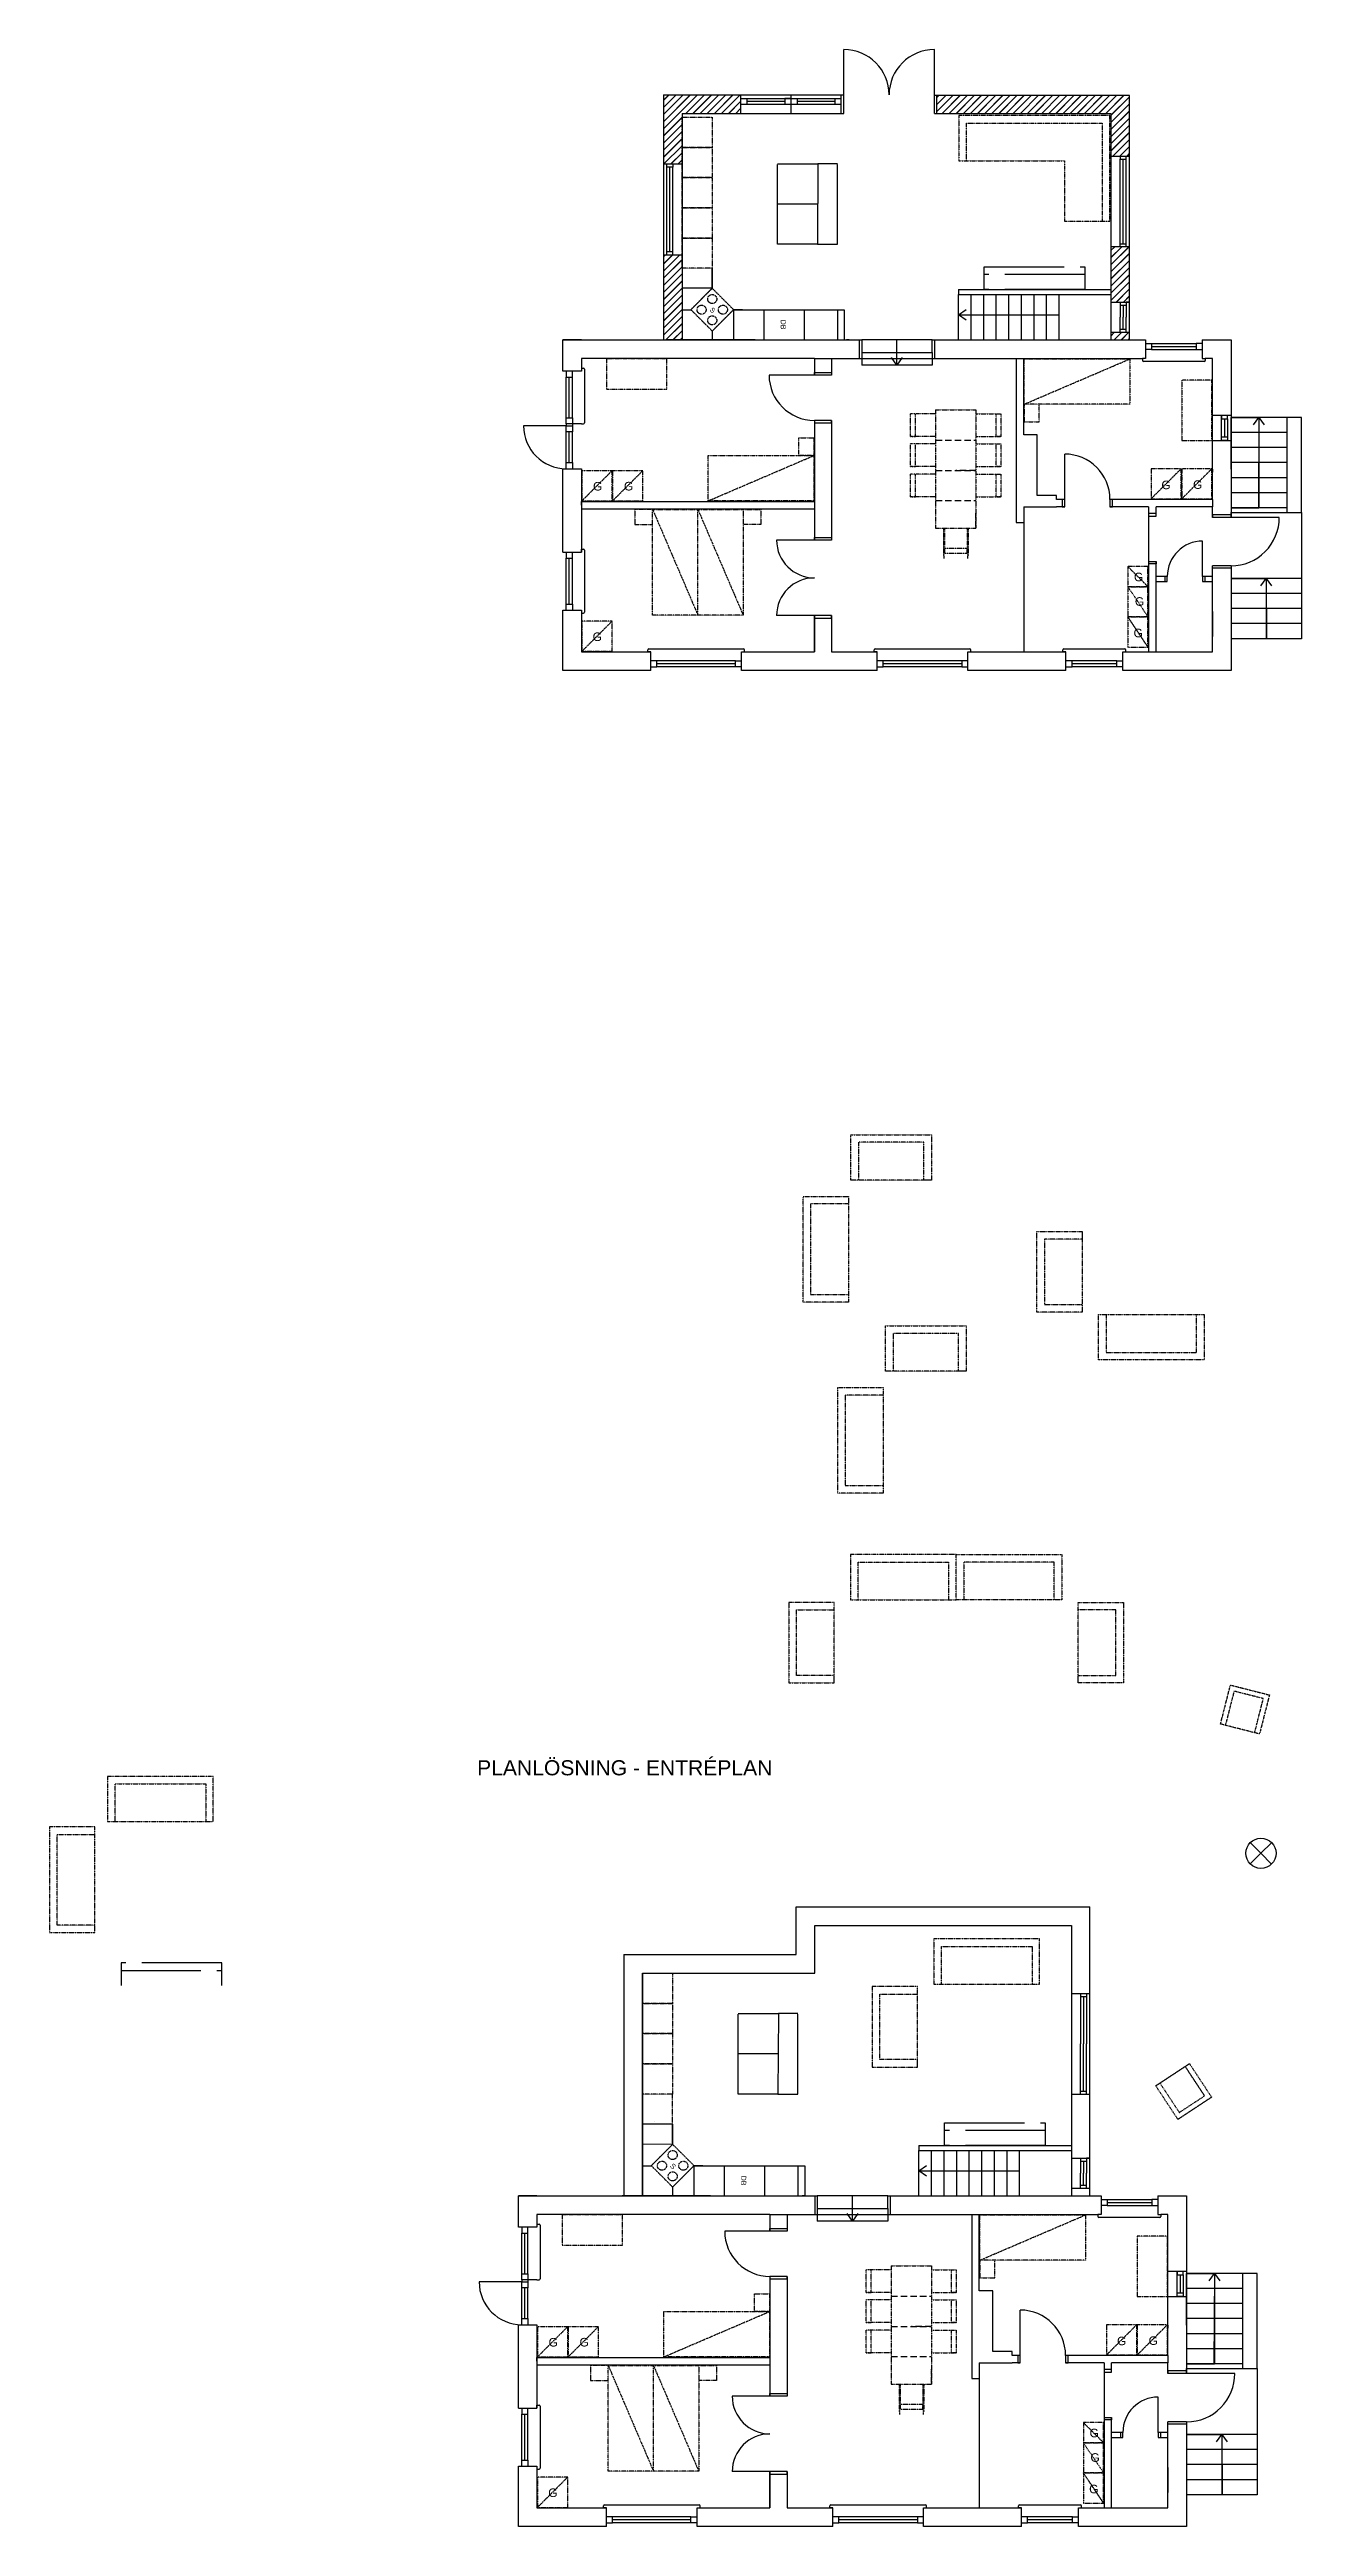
# Model space of a CAD drawing. Header units: millimetres. Extents: x -50011 to 90899, y -58634 to 500399.
# Drawn here: x -9874 to 15006, y 401944 to 451171 of the extents above; entities that cross this region are included whole.
import ezdxf

# ---------------------------------------------------------------- set-up
doc = ezdxf.new("R2010")
doc.units = ezdxf.units.MM
doc.linetypes.add('DASHED', pattern=[19.05, 12.7, -6.35])
doc.linetypes.add('PHANTOM2', pattern=[31.75, 15.875, -3.175, 3.175, -3.175, 3.175, -3.175])
doc.layers.get('0').update_dxf_attribs({"color": 1})
for name, color, linetype in [('Angivelser', 7, 'Continuous'), ('Fönster', 1, 'Continuous'), ('Grundritningar', 1, 'Continuous'), ('Möbler', 4, 'PHANTOM2'), ('Rumsavdelare', 3, 'FENCELINE1')]:
    doc.layers.add(name, color=color, linetype=linetype)
doc.styles.get("Standard").update_dxf_attribs({"font": 'Arial.ttf', "height": 170})
doc.linetypes.add('FENCELINE1', pattern='A,6.35,-2.54,[133,ltypeshp.shx,S=2.54,R=0,X=-2.54,Y=0],-2.54,25.4', length=36.83)
doc.dimstyles.new('ISO-25', dxfattribs={"dimscale": 10, "dimtxt": 2.5, "dimasz": 15, "dimexe": 10, "dimexo": 0.625, "dimgap": 15, "dimtad": 1, "dimlfac": 0.001, "dimtxsty": 'Standard', "dimblk": 'OBLIQUE', "dimblk1": 'OBLIQUE', "dimblk2": 'OBLIQUE', "dimcen": 20, "dimdle": 10, "dimadec": 0, "dimazin": 0, "dimtfac": 1, "dimtmove": 0, "dimatfit": 3, "dimldrblk": 'OPEN90', "dimfxl": 1, "dimarcsym": 0})
pattern_1 = [(45, (-95.74, 0), (-70.710678, 70.710678), []), (45, (-93.74, 0), (-70.710678, 70.710678), [])]

msp = doc.modelspace()

# ---------------------------------------------------------------- texts
at = {"layer": 'Angivelser'}
msp.add_text('PLANLÖSNING - ENTRÉPLAN', height=300, dxfattribs=at).set_placement((-1376.851, 416872.522))
msp.add_text('PLANLÖSNING - ENTRÉPLAN', height=300, dxfattribs=at).set_placement((-1376.851, 416872.522))
at = {"layer": 'Möbler', "char_height": 100, "attachment_point": 1}
for s, insert, rotation in [('S', (3305.024, 446058.361), 315), ('DB', (4757.804, 445801.312), 270), ('S', (2518.288, 409171.94), 315), ('DB', (3971.068, 408914.89), 270)]:
    msp.add_mtext_dynamic_manual_height_columns(s, width=30.21587, gutter_width=125, heights=[0], dxfattribs=dict(at, insert=insert, rotation=rotation))
at = {"layer": 'Möbler', "char_height": 170, "attachment_point": 1}
for heights, insert in [([0], (926.672, 442576.682)), ([0], (1541.405, 442577.828)), ([0], (12222.799, 442602.979)), ([173.943], (12850.772, 442609.348)), ([173.943], (11677.173, 440772.865)), ([173.943], (11694.683, 440285.825)), ([173.943], (11668.401, 439659.48)), ([0], (919.084, 439585.547)), ([0], (44.2, 405690.261)), ([0], (658.933, 405691.406)), ([0], (11340.328, 405716.558)), ([173.943], (11968.3, 405722.926)), ([173.943], (10794.702, 403886.444)), ([173.943], (10812.211, 403399.404)), ([0], (36.612, 402699.125)), ([173.943], (10785.929, 402773.059))]:
    msp.add_mtext_dynamic_manual_height_columns('G', width=269.32488, gutter_width=850, heights=heights, dxfattribs=dict(at, insert=insert))

# ---------------------------------------------------------------- blocks, each defined once
blk = doc.blocks.new('_Oblique')
at = {"color": 0, "linetype": 'ByBlock', "lineweight": -2}
blk.add_line((-0.5, -0.5), (0.5, 0.5), dxfattribs=at)

# ---------------------------------------------------------------- hatches: boundary and pattern name
at = {"layer": 'Grundritningar', "ltscale": 100}
h = msp.add_hatch(dxfattribs=at)
h.set_pattern_fill('JIS_LC_20', color=256, scale=5)
h.set_pattern_definition(pattern_1)
h.paths.add_polyline_path([(3860.706, 450270.697), (2325.621, 450270.697), (2325.621, 448890.697), (2695.621, 448890.697), (2695.621, 449224.961), (2695.621, 449224.962), (2695.621, 449224.962), (2695.621, 449824.962), (2695.621, 449900.697), (3860.706, 449900.697)])
h = msp.add_hatch(dxfattribs=at)
h.set_pattern_fill('JIS_LC_20', color=256, scale=5)
h.set_pattern_definition(pattern_1)
h.paths.add_polyline_path([(11589.885, 450255.861), (7760.706, 450255.861), (7760.706, 449900.697), (11219.885, 449900.697), (11219.885, 449050.697), (11589.885, 449050.697)])
h.paths.add_polyline_path([(11589.885, 447250.697), (11219.885, 447250.697), (11219.885, 446150.697), (11589.885, 446150.697)])
h.paths.add_polyline_path([(11589.885, 445550.697), (11219.885, 445550.697), (11219.885, 445400.697), (11589.885, 445400.697)])
h = msp.add_hatch(dxfattribs=at)
h.set_pattern_fill('JIS_LC_20', color=256, scale=5)
h.set_pattern_definition(pattern_1)
h.paths.add_polyline_path([(2695.621, 447090.697), (2325.621, 447090.697), (2325.621, 446410.697), (2325.621, 445400.697), (2695.621, 445400.697)])

# ---------------------------------------------------------------- linework, layer by layer
at = {"layer": 'Fönster', "ltscale": 100}
for p, q in [((3860.706, 450270.697), (3860.706, 449900.697)), ((3860.706, 450270.697), (4860.706, 450270.697)), ((3860.706, 450200.697), (4860.706, 450200.697)), ((4860.706, 450200.697), (4740.706, 450200.697)), ((4740.706, 450200.697), (4740.706, 450080.697)), ((4860.706, 450200.697), (4860.706, 450080.697)), ((4860.706, 450200.697), (5860.706, 450200.697)), ((3860.706, 449900.697), (4860.706, 449900.697))]:
    msp.add_line(p, q, dxfattribs=at)
at = {"layer": 'Fönster'}
for p, q in [((3860.706, 450200.697), (3980.706, 450200.697)), ((3980.706, 450080.697), (3860.706, 450080.697)), ((3980.706, 450200.697), (3980.706, 450080.697)), ((4740.706, 450140.697), (3980.706, 450140.697)), ((4860.706, 450080.697), (3980.706, 450080.697)), ((4860.706, 450270.697), (4860.706, 449900.697)), ((4860.706, 450200.697), (4980.706, 450200.697)), ((4980.706, 450080.697), (4860.706, 450080.697)), ((4980.706, 450200.697), (4980.706, 450080.697)), ((5740.706, 450140.697), (4980.706, 450140.697)), ((5860.706, 450080.697), (4980.706, 450080.697))]:
    msp.add_line(p, q, dxfattribs=at)
at = {"layer": 'Grundritningar'}
for p, q in [((5910.706, 450270.697), (5910.706, 451170.697)), ((7710.706, 450270.697), (7710.706, 451170.697)), ((5860.706, 449900.697), (5860.706, 450270.697)), ((5910.706, 449900.697), (5910.706, 450270.697)), ((7710.706, 449900.697), (7710.706, 450270.697)), ((7760.706, 449900.697), (7760.706, 450255.861)), ((11589.885, 445400.697), (11589.885, 450255.861)), ((11219.885, 449900.697), (11219.885, 445400.697)), ((11399.885, 449050.697), (11399.885, 448990.697)), ((11399.886, 447250.697), (11399.885, 448990.697)), ((11399.885, 448990.697), (11519.885, 448990.697)), ((11459.887, 447310.697), (11459.885, 448990.697)), ((11519.885, 448990.697), (11519.885, 449050.697)), ((11519.887, 447250.697), (11519.885, 448990.697)), ((2395.621, 448830.697), (2395.621, 448890.697)), ((2395.621, 447090.697), (2395.621, 448830.697)), ((2515.621, 448830.697), (2395.621, 448830.697)), ((2455.621, 447150.697), (2455.621, 448830.697)), ((2515.621, 448890.697), (2515.621, 448830.697)), ((2515.621, 447090.697), (2515.621, 448830.697)), ((2515.621, 447150.697), (2395.621, 447150.697)), ((2515.621, 447090.697), (2515.621, 447150.697)), ((11399.886, 447250.697), (11399.886, 447310.697)), ((11399.886, 447310.697), (11519.886, 447310.697)), ((2943.418, 446884.348), (2943.418, 446884.348)), ((8191.494, 445400.697), (8191.494, 446300.697)), ((8441.494, 445400.697), (8441.494, 446300.697)), ((8691.494, 445400.697), (8691.494, 446300.697)), ((8941.494, 445400.697), (8941.494, 446300.697)), ((9191.494, 445400.697), (9191.494, 446300.697)), ((9441.494, 445400.697), (9441.494, 446300.697)), ((9691.494, 445400.697), (9691.494, 446300.697)), ((9941.494, 445400.697), (9941.494, 446300.697)), ((10191.494, 445400.697), (10191.494, 446300.697)), ((11399.885, 446150.697), (11399.885, 445850.697)), ((11399.885, 446150.697), (11399.885, 446090.697)), ((11399.885, 446090.697), (11519.885, 446090.697)), ((11459.885, 446090.697), (11459.885, 445850.697)), ((11519.885, 446150.697), (11519.885, 446090.697)), ((11519.885, 446150.697), (11519.885, 445850.697)), ((11399.885, 445550.697), (11399.885, 445850.697)), ((11399.885, 445550.697), (11399.885, 445610.697)), ((11399.885, 445610.697), (11519.885, 445610.697)), ((11459.885, 445610.697), (11459.885, 445850.697)), ((11519.885, 445550.697), (11519.885, 445850.697)), ((11519.885, 445550.697), (11519.885, 445610.697)), ((5325.621, 445030.697), (695.621, 445030.697)), ((695.621, 445030.697), (695.621, 444780.697)), ((695.621, 445030.697), (695.621, 444780.697)), ((5325.621, 445030.697), (5325.621, 444700.697)), ((5325.621, 445030.697), (5665.621, 445030.697)), ((5325.621, 445030.697), (5325.621, 444700.697)), ((5665.621, 445030.697), (5665.621, 444700.697)), ((5665.621, 445030.697), (6615.621, 445030.697)), ((6015.621, 445400.697), (5965.621, 445400.697)), ((5965.621, 445030.697), (6015.621, 445030.697)), ((6215.621, 445400.697), (6215.621, 445030.697)), ((7665.621, 445030.697), (9335.621, 445030.697)), ((7715.621, 445400.697), (7715.621, 445030.697)), ((8415.621, 445030.697), (8465.621, 445030.697)), ((9335.621, 445030.697), (9485.621, 445031.534)), ((9335.621, 445030.697), (9335.621, 441770.697)), ((9485.621, 443510.697), (9485.621, 445031.534)), ((9485.621, 445031.534), (11844.545, 445031.534)), ((11904.545, 445030.697), (11844.545, 445030.697)), ((11844.545, 445030.697), (11844.545, 444990.697)), ((11904.545, 445400.697), (11904.545, 445030.697)), ((11904.545, 445330.697), (12024.545, 445330.697)), ((12024.545, 445210.697), (11904.545, 445210.697)), ((12024.545, 445330.697), (12024.545, 445210.697)), ((12024.545, 445330.697), (12914.545, 445330.697)), ((12024.545, 445270.697), (12914.545, 445270.697)), ((12024.545, 445210.697), (12914.545, 445210.697)), ((13034.545, 445330.697), (12914.545, 445330.697)), ((12914.545, 445330.697), (12914.545, 445210.697)), ((12914.545, 445210.697), (13034.545, 445210.697)), ((13034.545, 445400.697), (13034.545, 445030.697)), ((13034.545, 445400.697), (13034.545, 445330.697)), ((13034.545, 445030.697), (13094.545, 445030.697)), ((13094.545, 445030.697), (13094.545, 444990.697)), ((13235.621, 444430.697), (13235.621, 445031.534)), ((695.621, 444780.697), (325.621, 444780.697)), ((395.621, 444780.697), (395.621, 444660.697)), ((395.621, 444660.697), (515.621, 444660.697)), ((395.621, 443850.697), (395.621, 444660.697)), ((455.621, 443850.697), (455.621, 444660.697)), ((515.621, 444660.697), (515.621, 444780.697)), ((515.621, 443850.697), (515.621, 444660.697)), ((695.621, 444840.697), (735.621, 444840.697)), ((755.621, 444820.697), (755.621, 443750.697)), ((5325.621, 444700.697), (4425.621, 444700.697)), ((5325.621, 444700.697), (5325.621, 444750.697)), ((5325.621, 444750.697), (5665.621, 444750.697)), ((5665.621, 444700.697), (5325.621, 444700.697)), ((5665.621, 444750.697), (5665.621, 444700.697)), ((13074.545, 444970.697), (11864.545, 444970.697)), ((13235.621, 442230.697), (13235.621, 444430.697)), ((13235.621, 442230.697), (13235.621, 444430.697)), ((13235.621, 444199.861), (13235.621, 444259.861)), ((395.621, 443730.697), (395.621, 443850.697)), ((395.621, 443850.697), (515.621, 443850.697)), ((695.621, 443730.697), (395.621, 443730.697)), ((395.621, 443730.697), (395.621, 443690.697)), ((395.621, 443690.697), (515.621, 443690.697)), ((395.621, 443570.697), (395.621, 443690.697)), ((515.621, 443570.697), (395.621, 443570.697)), ((395.621, 442960.697), (395.621, 443570.697)), ((455.621, 442960.697), (455.621, 443570.697)), ((515.621, 443850.697), (515.621, 443730.697)), ((515.621, 443730.697), (515.621, 443690.697)), ((515.621, 443690.697), (515.621, 443570.697)), ((515.621, 442960.697), (515.621, 443570.697)), ((695.621, 443730.697), (735.621, 443730.697)), ((5325.621, 443800.697), (5325.621, 441420.697)), ((5325.621, 443800.697), (5325.621, 443750.697)), ((5665.621, 443800.697), (5325.621, 443800.697)), ((5325.621, 443750.697), (5665.621, 443750.697)), ((5665.621, 443800.697), (5665.621, 441420.697)), ((5665.621, 443750.697), (5665.621, 443800.697)), ((13605.621, 443900.697), (13235.621, 443900.697)), ((13415.621, 443400.697), (13415.621, 443900.697)), ((13415.621, 443900.697), (13415.621, 443830.697)), ((13415.621, 443830.697), (13535.621, 443830.697)), ((13475.621, 443830.697), (13475.621, 443470.697)), ((13535.621, 443830.697), (13535.621, 443900.697)), ((13535.621, 443830.697), (13535.621, 443470.697)), ((14715.621, 443860.697), (13605.621, 443860.697)), ((13605.621, 442830.697), (13605.621, 443860.697)), ((13605.621, 443860.697), (14160.621, 443860.697)), ((14715.621, 443560.697), (13605.621, 443560.697)), ((15005.621, 443860.697), (14715.621, 443860.697)), ((14715.621, 443860.697), (14715.621, 441972.252)), ((14715.621, 443860.697), (14715.621, 443560.697)), ((14715.621, 443560.697), (14715.621, 443260.697)), ((15005.621, 441972.252), (15005.621, 443860.697)), ((9755.621, 443510.697), (9485.621, 443510.697)), ((9755.621, 442310.697), (9755.621, 443510.697)), ((10300.348, 442230.697), (10300.348, 443130.697)), ((13235.621, 443400.697), (13605.621, 443400.697)), ((13415.621, 443400.697), (13415.621, 443470.697)), ((13415.621, 443470.697), (13535.621, 443470.697)), ((13535.621, 443400.697), (13415.621, 443400.697)), ((13535.621, 443470.697), (13535.621, 443400.697)), ((14715.621, 443260.697), (13605.621, 443260.697)), ((14715.621, 443260.697), (14715.621, 442960.697)), ((325.621, 442840.697), (695.621, 442840.697)), ((395.621, 442840.697), (395.621, 442960.697)), ((395.621, 442960.697), (515.621, 442960.697)), ((515.621, 442960.697), (515.621, 442840.697)), ((695.621, 442840.697), (695.621, 441180.697)), ((13235.621, 442830.697), (13235.621, 442770.697)), ((14715.621, 442960.697), (13605.621, 442960.697)), ((14715.621, 442660.697), (13605.621, 442660.697)), ((14715.621, 442960.697), (14715.621, 442660.697)), ((14715.621, 442660.697), (14715.621, 442360.697)), ((695.621, 442115.697), (695.621, 442190.697)), ((695.621, 442190.697), (5325.621, 442190.697)), ((695.621, 442190.697), (695.621, 442120.697)), ((695.621, 442150.697), (695.621, 442115.697)), ((695.621, 442115.697), (695.621, 442040.697)), ((9485.621, 442080.697), (9485.621, 441770.697)), ((9485.621, 442080.697), (10135.621, 442080.697)), ((10135.621, 442310.697), (9755.621, 442310.697)), ((10135.621, 442230.697), (10135.621, 442310.697)), ((10300.348, 442230.697), (10135.621, 442230.697)), ((10300.348, 442080.697), (10135.621, 442080.697)), ((10300.348, 442230.697), (10250.348, 442230.697)), ((10250.348, 442230.697), (10250.348, 442080.697)), ((10250.348, 442080.697), (10300.348, 442080.697)), ((10300.348, 442080.697), (10300.348, 442230.697)), ((13235.621, 442230.697), (11200.348, 442230.697)), ((11200.348, 442230.697), (11200.348, 442080.697)), ((11250.348, 442230.697), (11200.348, 442230.697)), ((11965.621, 442080.697), (11200.348, 442080.697)), ((11200.348, 442080.697), (11250.348, 442080.697)), ((11250.348, 442080.697), (11250.348, 442230.697)), ((11965.621, 442080.697), (11965.621, 441897.723)), ((12115.621, 441897.723), (12115.621, 442080.697)), ((13235.621, 442080.697), (12115.621, 442080.697)), ((13235.621, 442230.697), (13235.621, 442080.697)), ((13235.621, 441872.252), (13235.621, 442080.697)), ((14715.621, 442360.697), (13605.621, 442360.697)), ((14715.621, 442060.697), (13605.621, 442060.697)), ((13605.621, 442060.697), (14160.621, 442060.697)), ((14715.621, 442360.697), (14715.621, 442060.697)), ((695.621, 442040.697), (5325.621, 442040.697)), ((9335.621, 441770.697), (9485.621, 441770.697)), ((12115.621, 441947.723), (11965.621, 441947.723)), ((11965.621, 441947.723), (11965.621, 441897.723)), ((11965.621, 441897.723), (12115.621, 441897.723)), ((12115.621, 441897.723), (12115.621, 441947.723)), ((13605.621, 441922.252), (13235.621, 441922.252)), ((13235.621, 441922.252), (13235.621, 441872.252)), ((13605.621, 441872.252), (13235.621, 441872.252)), ((13605.621, 441872.252), (13605.621, 441972.252)), ((13605.621, 441972.252), (15005.621, 441972.252)), ((13605.621, 441872.252), (13605.621, 441922.252)), ((14564.905, 441872.252), (13605.621, 441872.252)), ((15005.621, 441972.252), (15005.621, 440660.697)), ((325.621, 441180.697), (695.621, 441180.697)), ((325.621, 441180.697), (395.621, 441180.697)), ((395.621, 441180.697), (395.621, 441060.697)), ((515.621, 441060.697), (515.621, 441180.697)), ((695.621, 441180.697), (695.621, 441240.697)), ((695.621, 441240.697), (735.621, 441240.697)), ((755.621, 441220.697), (755.621, 439990.697)), ((5325.621, 441420.697), (4575.621, 441420.697)), ((5325.621, 441420.697), (5325.621, 441470.697)), ((5325.621, 441470.697), (5665.621, 441470.697)), ((5665.621, 441420.697), (5325.621, 441420.697)), ((5665.621, 441470.697), (5665.621, 441420.697)), ((13041.909, 440700.697), (13041.909, 441402.697)), ((395.621, 441060.697), (515.621, 441060.697)), ((395.621, 440150.697), (395.621, 441060.697)), ((455.621, 440150.697), (455.621, 441060.697)), ((515.621, 440150.697), (515.621, 441060.697)), ((11965.621, 440997.723), (11965.621, 439200.697)), ((11965.621, 440997.723), (12115.621, 440997.723)), ((12115.621, 440947.723), (11965.621, 440947.723)), ((12115.621, 439200.697), (12115.621, 440997.723)), ((12115.621, 440997.723), (12115.621, 440947.723)), ((12339.909, 440700.697), (12115.621, 440700.697)), ((12115.621, 440600.697), (12339.909, 440600.697)), ((12339.909, 440700.697), (12289.909, 440700.697)), ((12289.909, 440700.697), (12289.909, 440600.697)), ((12289.909, 440600.697), (12339.909, 440600.697)), ((12339.909, 440600.697), (12339.909, 440700.697)), ((13235.621, 440700.697), (13041.909, 440700.697)), ((13041.909, 440700.697), (13041.909, 440600.697)), ((13041.909, 440600.697), (13235.621, 440600.697)), ((13041.909, 440600.697), (13091.909, 440600.697)), ((13091.909, 440600.697), (13091.909, 440700.697)), ((13235.621, 439200.697), (13235.621, 440910.697)), ((13605.621, 440910.697), (13235.621, 440910.697)), ((13235.621, 440860.697), (13235.621, 440910.697)), ((13605.621, 440860.697), (13235.621, 440860.697)), ((13605.621, 440910.697), (13605.621, 440860.697)), ((15005.621, 440660.697), (13605.621, 440660.697)), ((13605.621, 440660.697), (14305.621, 440660.697)), ((15005.621, 440660.697), (15005.621, 440360.697)), ((395.621, 440030.697), (395.621, 440150.697)), ((395.621, 440150.697), (515.621, 440150.697)), ((515.621, 440150.697), (515.621, 440030.697)), ((15005.621, 440360.697), (13605.621, 440360.697)), ((15005.621, 440360.697), (15005.621, 440060.697)), ((325.621, 440030.697), (695.621, 440030.697)), ((325.621, 440030.697), (395.621, 440030.697)), ((695.621, 440030.697), (695.621, 439200.697)), ((695.621, 440030.697), (695.621, 439970.697)), ((695.621, 439970.697), (735.621, 439970.697)), ((5325.621, 439920.697), (4575.621, 439920.697)), ((5325.621, 439920.697), (5325.621, 439200.697)), ((5325.621, 439200.697), (5325.621, 439920.697)), ((5325.621, 439920.697), (5325.621, 439870.697)), ((5665.621, 439920.697), (5325.621, 439920.697)), ((5325.621, 439870.697), (5665.621, 439870.697)), ((5665.621, 439920.697), (5665.621, 439200.697)), ((5665.621, 439870.697), (5665.621, 439920.697)), ((13235.621, 440002.697), (13235.621, 439502.697)), ((15005.621, 440060.697), (13605.621, 440060.697)), ((15005.621, 439760.697), (13605.621, 439760.697)), ((15005.621, 440060.697), (15005.621, 439760.697)), ((15005.621, 439760.697), (15005.621, 439460.697)), ((695.621, 439200.697), (2075.621, 439200.697)), ((2015.621, 439200.697), (2015.621, 439240.697)), ((2075.621, 439200.697), (2015.621, 439200.697)), ((2035.621, 439260.697), (3915.621, 439260.697)), ((2075.621, 438830.697), (2075.621, 439200.697)), ((3875.621, 439200.697), (5325.621, 439200.697)), ((3875.621, 438830.697), (3875.621, 439200.697)), ((3875.621, 439200.697), (3935.621, 439200.697)), ((3935.621, 439200.697), (3935.621, 439240.697)), ((5665.621, 439200.697), (6575.621, 439200.697)), ((6515.621, 439200.697), (6515.621, 439240.697)), ((6575.621, 439200.697), (6515.621, 439200.697)), ((6535.621, 439260.697), (8415.621, 439260.697)), ((6575.621, 438830.697), (6575.621, 439200.697)), ((8375.621, 439200.697), (10325.621, 439200.697)), ((8375.621, 438830.697), (8375.621, 439200.697)), ((8375.621, 439200.697), (8435.621, 439200.697)), ((8435.621, 439200.697), (8435.621, 439240.697)), ((10265.621, 439200.697), (10265.621, 439240.697)), ((10325.621, 439200.697), (10265.621, 439200.697)), ((10285.621, 439260.697), (11495.621, 439260.697)), ((10325.621, 438830.697), (10325.621, 439200.697)), ((11455.621, 439200.697), (11965.621, 439200.697)), ((11455.621, 438830.697), (11455.621, 439200.697)), ((11455.621, 439200.697), (11515.621, 439200.697)), ((11515.621, 439200.697), (11515.621, 439240.697)), ((11965.621, 439200.697), (12115.621, 439200.697)), ((12115.621, 439200.697), (13235.621, 439200.697)), ((15005.621, 439460.697), (13605.621, 439460.697)), ((2195.621, 439020.697), (2075.621, 439020.697)), ((2075.621, 438830.697), (2075.621, 438900.697)), ((2075.621, 438900.697), (2195.621, 438900.697)), ((2195.621, 438900.697), (2195.621, 439020.697)), ((3755.621, 439020.697), (2195.621, 439020.697)), ((3755.621, 438960.697), (2195.621, 438960.697)), ((3755.621, 438900.697), (2195.621, 438900.697)), ((3755.621, 438900.697), (3755.621, 439020.697)), ((3755.621, 439020.697), (3875.621, 439020.697)), ((3875.621, 438900.697), (3755.621, 438900.697)), ((6695.621, 439020.697), (6575.621, 439020.697)), ((6575.621, 438830.697), (6575.621, 438900.697)), ((6575.621, 438900.697), (6695.621, 438900.697)), ((6695.621, 438900.697), (6695.621, 439020.697)), ((8255.621, 439020.697), (6695.621, 439020.697)), ((8255.621, 438960.697), (6695.621, 438960.697)), ((8255.621, 438900.697), (6695.621, 438900.697)), ((8375.621, 439020.697), (8255.621, 439020.697)), ((8255.621, 439020.697), (8255.621, 438900.697)), ((8255.621, 438900.697), (8375.621, 438900.697)), ((8375.621, 438900.697), (8375.621, 439020.697)), ((10445.621, 439020.697), (10325.621, 439020.697)), ((10325.621, 438830.697), (10325.621, 438900.697)), ((10325.621, 438900.697), (10445.621, 438900.697)), ((10445.621, 438900.697), (10445.621, 439020.697)), ((11335.621, 439020.697), (10445.621, 439020.697)), ((11335.621, 438960.697), (10445.621, 438960.697)), ((11335.621, 438900.697), (10445.621, 438900.697)), ((11335.621, 438900.697), (11335.621, 439020.697)), ((11335.621, 439020.697), (11455.621, 439020.697)), ((11455.621, 438900.697), (11335.621, 438900.697)), ((7651.25, 428702.52), (7501.25, 428702.52)), ((10646.805, 427678.055), (10646.805, 427528.055)), ((8339.744, 424905.71), (8189.744, 424905.71)), ((5719.194, 418709.493), (5719.194, 418859.493)), ((10569.681, 418709.493), (10569.681, 418859.493)), ((13989.005, 415536.572), (14199.861, 415323.172)), ((14199.861, 415323.172), (14413.261, 415534.027)), ((14199.861, 415323.172), (13986.46, 415112.316)), ((14199.861, 415323.172), (14410.716, 415109.771)), ((10803.149, 408514.276), (10803.149, 414259.329)), ((10433.149, 413889.329), (10433.149, 408514.276)), ((1908.885, 412178.54), (1908.885, 412938.54)), ((10613.15, 412538.54), (10613.15, 411538.54)), ((10613.15, 412538.54), (10613.15, 412478.54)), ((10733.15, 412538.54), (10733.15, 412478.54)), ((10733.15, 412538.54), (10733.15, 411538.54)), ((1908.885, 409574.276), (1908.885, 412054.276)), ((10613.15, 412478.54), (10733.15, 412478.54)), ((10673.15, 412478.54), (10673.15, 411538.54)), ((10613.15, 410538.54), (10613.15, 411538.54)), ((10673.15, 410598.54), (10673.15, 411538.54)), ((10733.15, 410538.54), (10733.15, 411538.54)), ((7375.5, 411072.885), (7375.5, 411222.885)), ((10613.15, 410538.54), (10613.15, 410598.54)), ((10613.15, 410598.54), (10733.15, 410598.54)), ((10733.15, 410538.54), (10733.15, 410598.54)), ((1908.885, 408514.276), (1908.885, 409574.276)), ((2156.682, 409997.927), (2156.682, 409997.927)), ((7404.758, 408514.276), (7404.758, 409414.276)), ((7654.758, 408514.276), (7654.758, 409414.276)), ((7904.758, 408514.276), (7904.758, 409414.276)), ((8154.758, 408514.276), (8154.758, 409414.276)), ((8404.758, 408514.276), (8404.758, 409414.276)), ((8654.758, 408514.276), (8654.758, 409414.276)), ((8904.758, 408514.276), (8904.758, 409414.276)), ((9154.758, 408514.276), (9154.758, 409414.276)), ((9404.758, 408514.276), (9404.758, 409414.276)), ((10613.149, 409264.276), (10613.149, 408964.276)), ((10613.149, 409264.276), (10613.149, 409204.276)), ((10613.149, 409204.276), (10733.149, 409204.276)), ((10673.149, 409204.276), (10673.149, 408964.276)), ((10733.149, 409264.276), (10733.149, 409204.276)), ((10733.149, 409264.276), (10733.149, 408964.276)), ((10613.149, 408664.276), (10613.149, 408964.276)), ((10613.149, 408664.276), (10613.149, 408724.276)), ((10613.149, 408724.276), (10733.149, 408724.276)), ((10673.149, 408724.276), (10673.149, 408964.276)), ((10733.149, 408664.276), (10733.149, 408964.276)), ((10733.149, 408664.276), (10733.149, 408724.276)), ((4443.149, 408144.276), (-186.851, 408144.276)), ((-186.851, 408144.276), (-186.851, 407894.276)), ((-186.851, 408144.276), (-186.851, 407894.276)), ((4443.149, 408144.276), (4443.149, 407814.276)), ((4443.149, 408144.276), (4783.149, 408144.276)), ((4443.149, 408144.276), (4443.149, 407814.276)), ((4783.149, 408144.276), (4783.149, 407814.276)), ((4783.149, 408144.276), (5733.149, 408144.276)), ((5133.149, 408514.276), (5083.149, 408514.276)), ((5083.149, 408144.276), (5133.149, 408144.276)), ((5333.149, 408514.276), (5333.149, 408144.276)), ((6783.149, 408144.276), (8453.149, 408144.276)), ((6833.149, 408514.276), (6833.149, 408144.276)), ((7533.149, 408144.276), (7583.149, 408144.276)), ((8453.149, 408144.276), (8603.149, 408145.112)), ((8453.149, 408144.276), (8453.149, 404884.276)), ((8603.149, 406624.276), (8603.149, 408145.112)), ((8603.149, 408145.112), (10962.073, 408145.112)), ((11022.073, 408144.276), (10962.073, 408144.276)), ((10962.073, 408144.276), (10962.073, 408104.276)), ((11022.073, 408514.276), (11022.073, 408144.276)), ((11022.073, 408444.276), (11142.073, 408444.276)), ((11142.073, 408324.276), (11022.073, 408324.276)), ((11142.073, 408444.276), (11142.073, 408324.276)), ((11142.073, 408444.276), (12032.073, 408444.276)), ((11142.073, 408384.276), (12032.073, 408384.276)), ((11142.073, 408324.276), (12032.073, 408324.276)), ((12152.073, 408444.276), (12032.073, 408444.276)), ((12032.073, 408444.276), (12032.073, 408324.276)), ((12032.073, 408324.276), (12152.073, 408324.276)), ((12152.073, 408514.276), (12152.073, 408144.276)), ((12152.073, 408514.276), (12152.073, 408444.276)), ((12152.073, 408144.276), (12212.073, 408144.276)), ((12212.073, 408144.276), (12212.073, 408104.276)), ((12353.149, 407544.276), (12353.149, 408145.112)), ((-186.851, 407894.276), (-556.851, 407894.276)), ((-486.851, 407894.276), (-486.851, 407774.276)), ((-486.851, 407774.276), (-366.851, 407774.276)), ((-486.851, 406964.276), (-486.851, 407774.276)), ((-426.851, 406964.276), (-426.851, 407774.276)), ((-366.851, 407774.276), (-366.851, 407894.276)), ((-366.851, 406964.276), (-366.851, 407774.276)), ((-186.851, 407954.276), (-146.851, 407954.276)), ((-126.851, 407934.276), (-126.851, 406864.276)), ((4443.149, 407814.276), (3543.149, 407814.276)), ((4443.149, 407814.276), (4443.149, 407864.276)), ((4443.149, 407864.276), (4783.149, 407864.276)), ((4783.149, 407814.276), (4443.149, 407814.276)), ((4783.149, 407864.276), (4783.149, 407814.276)), ((12192.073, 408084.276), (10982.073, 408084.276)), ((12353.149, 405344.276), (12353.149, 407544.276)), ((12353.149, 405344.276), (12353.149, 407544.276)), ((12353.149, 407313.439), (12353.149, 407373.439)), ((-486.851, 406844.276), (-486.851, 406964.276)), ((-486.851, 406964.276), (-366.851, 406964.276)), ((-186.851, 406844.276), (-486.851, 406844.276)), ((-486.851, 406844.276), (-486.851, 406804.276)), ((-486.851, 406804.276), (-366.851, 406804.276)), ((-486.851, 406684.276), (-486.851, 406804.276)), ((-366.851, 406684.276), (-486.851, 406684.276)), ((-486.851, 406074.276), (-486.851, 406684.276)), ((-426.851, 406074.276), (-426.851, 406684.276)), ((-366.851, 406964.276), (-366.851, 406844.276)), ((-366.851, 406844.276), (-366.851, 406804.276)), ((-366.851, 406804.276), (-366.851, 406684.276)), ((-366.851, 406074.276), (-366.851, 406684.276)), ((-186.851, 406844.276), (-146.851, 406844.276)), ((4443.149, 406914.276), (4443.149, 404534.276)), ((4443.149, 406914.276), (4443.149, 406864.276)), ((4783.149, 406914.276), (4443.149, 406914.276)), ((4443.149, 406864.276), (4783.149, 406864.276)), ((4783.149, 406914.276), (4783.149, 404534.276)), ((4783.149, 406864.276), (4783.149, 406914.276)), ((8873.149, 406624.276), (8603.149, 406624.276)), ((8873.149, 405424.276), (8873.149, 406624.276)), ((12723.149, 407014.276), (12353.149, 407014.276)), ((12533.149, 406514.276), (12533.149, 407014.276)), ((12533.149, 407014.276), (12533.149, 406944.276)), ((12533.149, 406944.276), (12653.149, 406944.276)), ((12593.149, 406944.276), (12593.149, 406584.276)), ((12653.149, 406944.276), (12653.149, 407014.276)), ((12653.149, 406944.276), (12653.149, 406584.276)), ((13833.149, 406974.276), (12723.149, 406974.276)), ((12723.149, 405944.276), (12723.149, 406974.276)), ((12723.149, 406974.276), (13278.149, 406974.276)), ((13833.149, 406674.276), (12723.149, 406674.276)), ((14123.149, 406974.276), (13833.149, 406974.276)), ((13833.149, 406974.276), (13833.149, 405085.83)), ((13833.149, 406974.276), (13833.149, 406674.276)), ((13833.149, 406674.276), (13833.149, 406374.276)), ((14123.149, 405085.83), (14123.149, 406974.276)), ((9417.876, 405344.276), (9417.876, 406244.276)), ((12353.149, 406514.276), (12723.149, 406514.276)), ((12533.149, 406514.276), (12533.149, 406584.276)), ((12533.149, 406584.276), (12653.149, 406584.276)), ((12653.149, 406514.276), (12533.149, 406514.276)), ((12653.149, 406584.276), (12653.149, 406514.276)), ((13833.149, 406374.276), (12723.149, 406374.276)), ((13833.149, 406374.276), (13833.149, 406074.276)), ((-556.851, 405954.276), (-186.851, 405954.276)), ((-486.851, 405954.276), (-486.851, 406074.276)), ((-486.851, 406074.276), (-366.851, 406074.276)), ((-366.851, 406074.276), (-366.851, 405954.276)), ((-186.851, 405954.276), (-186.851, 404294.276)), ((12353.149, 405944.276), (12353.149, 405884.276)), ((13833.149, 406074.276), (12723.149, 406074.276)), ((13833.149, 405774.276), (12723.149, 405774.276)), ((13833.149, 406074.276), (13833.149, 405774.276)), ((13833.149, 405774.276), (13833.149, 405474.276)), ((-186.851, 405229.276), (-186.851, 405304.276)), ((-186.851, 405304.276), (4443.149, 405304.276)), ((-186.851, 405304.276), (-186.851, 405234.276)), ((-186.851, 405264.276), (-186.851, 405229.276)), ((-186.851, 405229.276), (-186.851, 405154.276)), ((-186.851, 405154.276), (4443.149, 405154.276)), ((8603.149, 405194.276), (8603.149, 404884.276)), ((8603.149, 405194.276), (9253.149, 405194.276)), ((9253.149, 405424.276), (8873.149, 405424.276)), ((9253.149, 405344.276), (9253.149, 405424.276)), ((9417.876, 405344.276), (9253.149, 405344.276)), ((9417.876, 405194.276), (9253.149, 405194.276)), ((9417.876, 405344.276), (9367.876, 405344.276)), ((9367.876, 405344.276), (9367.876, 405194.276)), ((9367.876, 405194.276), (9417.876, 405194.276)), ((9417.876, 405194.276), (9417.876, 405344.276)), ((12353.149, 405344.276), (10317.876, 405344.276)), ((10317.876, 405344.276), (10317.876, 405194.276)), ((10367.876, 405344.276), (10317.876, 405344.276)), ((11083.149, 405194.276), (10317.876, 405194.276)), ((10317.876, 405194.276), (10367.876, 405194.276)), ((10367.876, 405194.276), (10367.876, 405344.276)), ((11083.149, 405194.276), (11083.149, 405011.301)), ((11233.149, 405011.301), (11233.149, 405194.276)), ((12353.149, 405194.276), (11233.149, 405194.276)), ((12353.149, 405344.276), (12353.149, 405194.276)), ((12353.149, 404985.83), (12353.149, 405194.276)), ((13833.149, 405474.276), (12723.149, 405474.276)), ((13833.149, 405174.276), (12723.149, 405174.276)), ((12723.149, 405174.276), (13278.149, 405174.276)), ((13833.149, 405474.276), (13833.149, 405174.276)), ((8453.149, 404884.276), (8603.149, 404884.276)), ((11233.149, 405061.301), (11083.149, 405061.301)), ((11083.149, 405061.301), (11083.149, 405011.301)), ((11083.149, 405011.301), (11233.149, 405011.301)), ((11233.149, 405011.301), (11233.149, 405061.301)), ((12723.149, 405035.83), (12353.149, 405035.83)), ((12353.149, 405035.83), (12353.149, 404985.83)), ((12723.149, 404985.83), (12353.149, 404985.83)), ((12723.149, 404985.83), (12723.149, 405085.83)), ((12723.149, 405085.83), (14123.149, 405085.83)), ((12723.149, 404985.83), (12723.149, 405035.83)), ((13682.433, 404985.83), (12723.149, 404985.83)), ((14123.149, 405085.83), (14123.149, 403774.276)), ((-556.851, 404294.276), (-186.851, 404294.276)), ((-556.851, 404294.276), (-486.851, 404294.276)), ((-486.851, 404294.276), (-486.851, 404174.276)), ((-486.851, 404174.276), (-366.851, 404174.276)), ((-486.851, 403264.276), (-486.851, 404174.276)), ((-426.851, 403264.276), (-426.851, 404174.276)), ((-366.851, 404174.276), (-366.851, 404294.276)), ((-366.851, 403264.276), (-366.851, 404174.276)), ((-186.851, 404294.276), (-186.851, 404354.276)), ((-186.851, 404354.276), (-146.851, 404354.276)), ((-126.851, 404334.276), (-126.851, 403104.276)), ((4443.149, 404534.276), (3693.149, 404534.276)), ((4443.149, 404534.276), (4443.149, 404584.276)), ((4443.149, 404584.276), (4783.149, 404584.276)), ((4783.149, 404534.276), (4443.149, 404534.276)), ((4783.149, 404584.276), (4783.149, 404534.276)), ((12159.437, 403814.276), (12159.437, 404516.276)), ((11083.149, 404111.301), (11083.149, 402314.276)), ((11083.149, 404111.301), (11233.149, 404111.301)), ((11233.149, 404061.301), (11083.149, 404061.301)), ((11233.149, 402314.276), (11233.149, 404111.301)), ((11233.149, 404111.301), (11233.149, 404061.301)), ((11457.437, 403814.276), (11233.149, 403814.276)), ((11233.149, 403714.276), (11457.437, 403714.276)), ((11457.437, 403814.276), (11407.437, 403814.276)), ((11407.437, 403814.276), (11407.437, 403714.276)), ((11407.437, 403714.276), (11457.437, 403714.276)), ((11457.437, 403714.276), (11457.437, 403814.276)), ((12353.149, 403814.276), (12159.437, 403814.276)), ((12159.437, 403814.276), (12159.437, 403714.276)), ((12159.437, 403714.276), (12353.149, 403714.276)), ((12159.437, 403714.276), (12209.437, 403714.276)), ((12209.437, 403714.276), (12209.437, 403814.276)), ((12353.149, 402314.276), (12353.149, 404024.276)), ((12723.149, 404024.276), (12353.149, 404024.276)), ((12353.149, 403974.276), (12353.149, 404024.276)), ((12723.149, 403974.276), (12353.149, 403974.276)), ((12723.149, 404024.276), (12723.149, 403974.276)), ((14123.149, 403774.276), (12723.149, 403774.276)), ((12723.149, 403774.276), (13423.149, 403774.276)), ((14123.149, 403774.276), (14123.149, 403474.276)), ((-486.851, 403144.276), (-486.851, 403264.276)), ((-486.851, 403264.276), (-366.851, 403264.276)), ((-366.851, 403264.276), (-366.851, 403144.276)), ((14123.149, 403474.276), (12723.149, 403474.276)), ((14123.149, 403174.276), (12723.149, 403174.276)), ((14123.149, 403474.276), (14123.149, 403174.276)), ((14123.149, 403174.276), (14123.149, 402874.276)), ((-556.851, 403144.276), (-186.851, 403144.276)), ((-556.851, 403144.276), (-486.851, 403144.276)), ((-186.851, 403144.276), (-186.851, 402314.276)), ((-186.851, 403144.276), (-186.851, 403084.276)), ((-186.851, 403084.276), (-146.851, 403084.276)), ((4443.149, 403034.276), (3693.149, 403034.276)), ((4443.149, 403034.276), (4443.149, 402314.276)), ((4443.149, 402314.276), (4443.149, 403034.276)), ((4443.149, 403034.276), (4443.149, 402984.276)), ((4783.149, 403034.276), (4443.149, 403034.276)), ((4443.149, 402984.276), (4783.149, 402984.276)), ((4783.149, 403034.276), (4783.149, 402314.276)), ((4783.149, 402984.276), (4783.149, 403034.276)), ((12353.149, 403116.276), (12353.149, 402616.276)), ((14123.149, 402874.276), (12723.149, 402874.276)), ((14123.149, 402874.276), (14123.149, 402574.276)), ((-186.851, 402314.276), (1193.149, 402314.276)), ((1133.149, 402314.276), (1133.149, 402354.276)), ((1193.149, 402314.276), (1133.149, 402314.276)), ((1153.149, 402374.276), (3033.149, 402374.276)), ((1193.149, 401944.276), (1193.149, 402314.276)), ((2993.149, 402314.276), (4443.149, 402314.276)), ((2993.149, 401944.276), (2993.149, 402314.276)), ((2993.149, 402314.276), (3053.149, 402314.276)), ((3053.149, 402314.276), (3053.149, 402354.276)), ((4783.149, 402314.276), (5693.149, 402314.276)), ((5633.149, 402314.276), (5633.149, 402354.276)), ((5693.149, 402314.276), (5633.149, 402314.276)), ((5653.149, 402374.276), (7533.149, 402374.276)), ((5693.149, 401944.276), (5693.149, 402314.276)), ((7493.149, 402314.276), (9443.149, 402314.276)), ((7493.149, 401944.276), (7493.149, 402314.276)), ((7493.149, 402314.276), (7553.149, 402314.276)), ((7553.149, 402314.276), (7553.149, 402354.276)), ((9383.149, 402314.276), (9383.149, 402354.276)), ((9443.149, 402314.276), (9383.149, 402314.276)), ((9403.149, 402374.276), (10613.149, 402374.276)), ((9443.149, 401944.276), (9443.149, 402314.276)), ((10573.149, 402314.276), (11083.149, 402314.276)), ((10573.149, 401944.276), (10573.149, 402314.276)), ((10573.149, 402314.276), (10633.149, 402314.276)), ((10633.149, 402314.276), (10633.149, 402354.276)), ((11083.149, 402314.276), (11233.149, 402314.276)), ((11233.149, 402314.276), (12353.149, 402314.276)), ((14123.149, 402574.276), (12723.149, 402574.276)), ((1313.149, 402134.276), (1193.149, 402134.276)), ((1193.149, 401944.276), (1193.149, 402014.276)), ((1193.149, 402014.276), (1313.149, 402014.276)), ((1313.149, 402014.276), (1313.149, 402134.276)), ((2873.149, 402134.276), (1313.149, 402134.276)), ((2873.149, 402074.276), (1313.149, 402074.276)), ((2873.149, 402014.276), (1313.149, 402014.276)), ((2873.149, 402014.276), (2873.149, 402134.276)), ((2873.149, 402134.276), (2993.149, 402134.276)), ((2993.149, 402014.276), (2873.149, 402014.276)), ((5813.149, 402134.276), (5693.149, 402134.276)), ((5693.149, 401944.276), (5693.149, 402014.276)), ((5693.149, 402014.276), (5813.149, 402014.276)), ((5813.149, 402014.276), (5813.149, 402134.276)), ((7373.149, 402134.276), (5813.149, 402134.276)), ((7373.149, 402074.276), (5813.149, 402074.276)), ((7373.149, 402014.276), (5813.149, 402014.276)), ((7493.149, 402134.276), (7373.149, 402134.276)), ((7373.149, 402134.276), (7373.149, 402014.276)), ((7373.149, 402014.276), (7493.149, 402014.276)), ((7493.149, 402014.276), (7493.149, 402134.276)), ((9563.149, 402134.276), (9443.149, 402134.276)), ((9443.149, 401944.276), (9443.149, 402014.276)), ((9443.149, 402014.276), (9563.149, 402014.276)), ((9563.149, 402014.276), (9563.149, 402134.276)), ((10453.149, 402134.276), (9563.149, 402134.276)), ((10453.149, 402074.276), (9563.149, 402074.276)), ((10453.149, 402014.276), (9563.149, 402014.276)), ((10453.149, 402014.276), (10453.149, 402134.276)), ((10453.149, 402134.276), (10573.149, 402134.276)), ((10573.149, 402014.276), (10453.149, 402014.276))]:
    msp.add_line(p, q, dxfattribs=at)
at = {"layer": 'Grundritningar', "ltscale": 100}
for p, q in [((2325.621, 450270.697), (2325.621, 445400.697)), ((2325.621, 450270.697), (5910.706, 450270.697)), ((4860.706, 450270.697), (5860.706, 450270.697)), ((5740.706, 450080.697), (5740.706, 450200.697)), ((5860.706, 449900.697), (5860.706, 450270.697)), ((11589.885, 450255.861), (7710.706, 450255.861)), ((2695.621, 449900.697), (2695.621, 445400.697)), ((2695.621, 449900.697), (5910.706, 449900.697)), ((4860.706, 449900.697), (5860.706, 449900.697)), ((7710.706, 449900.697), (11219.885, 449900.697)), ((2325.621, 449224.962), (2325.62, 447424.962)), ((11219.885, 449050.697), (11589.885, 449050.697)), ((2695.621, 448890.697), (2325.621, 448890.697)), ((2325.621, 448890.697), (2325.621, 446410.697)), ((11589.885, 446070.808), (11589.885, 448550.808)), ((2325.621, 447090.697), (2695.621, 447090.697)), ((11589.886, 447250.697), (11219.886, 447250.697)), ((8191.494, 446400.697), (8191.494, 446300.697)), ((8191.494, 446400.697), (11219.885, 446400.697)), ((8191.494, 446300.697), (11219.885, 446300.697)), ((11219.885, 446150.697), (11589.885, 446150.697)), ((11219.885, 445550.697), (11589.885, 445550.697)), ((695.621, 445400.697), (325.621, 445400.697)), ((695.621, 445400.697), (4119.885, 445400.697)), ((4145.862, 445400.697), (2387.862, 445400.697)), ((6265.621, 445400.697), (6265.621, 445150.697)), ((7665.621, 445400.697), (6265.621, 445400.697)), ((6265.621, 445150.697), (7665.621, 445150.697)), ((6265.621, 445150.697), (6265.621, 444900.697)), ((7665.621, 445150.697), (7665.621, 445400.697)), ((7665.621, 445150.697), (7665.621, 444900.697)), ((13034.545, 445400.697), (13605.621, 445400.697)), ((13235.621, 445031.534), (13094.545, 445030.697)), ((7665.621, 444900.697), (6265.621, 444900.697)), ((395.621, 443690.697), (-454.379, 443690.697)), ((4963.149, 413308.54), (4963.149, 414259.329)), ((4963.149, 414259.329), (10803.149, 414259.329)), ((5333.149, 412938.54), (5333.149, 413889.329)), ((5333.149, 413889.329), (10433.149, 413889.329)), ((1538.885, 413308.54), (1538.885, 411878.54)), ((1538.885, 413308.54), (4963.149, 413308.54)), ((1908.885, 408514.276), (1908.885, 412938.54)), ((1908.885, 412938.54), (1908.885, 408514.276)), ((1908.885, 412938.54), (5333.149, 412938.54)), ((10433.15, 412538.54), (10803.15, 412538.54)), ((10803.149, 410074.276), (10803.149, 412554.276)), ((1538.885, 412054.276), (1538.885, 408514.276)), ((1908.885, 412354.276), (1908.885, 412054.276)), ((10433.15, 410538.54), (10803.15, 410538.54)), ((7404.758, 409514.276), (7404.758, 409414.276)), ((7404.758, 409514.276), (10433.149, 409514.276)), ((7404.758, 409414.276), (10433.149, 409414.276)), ((10433.149, 409264.276), (10803.149, 409264.276)), ((10433.149, 408664.276), (10803.149, 408664.276)), ((-186.851, 408514.276), (-556.851, 408514.276)), ((-186.851, 408514.276), (3237.414, 408514.276)), ((3263.39, 408514.276), (1505.39, 408514.276)), ((5383.149, 408514.276), (5383.149, 408264.276)), ((6783.149, 408514.276), (5383.149, 408514.276)), ((5383.149, 408264.276), (6783.149, 408264.276)), ((5383.149, 408264.276), (5383.149, 408014.276)), ((6783.149, 408264.276), (6783.149, 408514.276)), ((6783.149, 408264.276), (6783.149, 408014.276)), ((12152.073, 408514.276), (12723.149, 408514.276)), ((12353.149, 408145.112), (12212.073, 408144.276)), ((6783.149, 408014.276), (5383.149, 408014.276)), ((-486.851, 406804.276), (-1336.851, 406804.276))]:
    msp.add_line(p, q, dxfattribs=at)
at = {"layer": 'Grundritningar'}
for points in [[(325.621, 444780.697), (325.621, 445400.697), (6265.621, 445400.697)], [(7665.621, 445400.697), (11904.545, 445400.697)], [(13605.621, 445400.697), (13605.621, 441872.252)], [(325.621, 441180.697), (325.621, 442840.697)], [(13605.621, 440910.697), (13605.621, 438830.697), (11455.621, 438830.697)], [(2075.621, 438830.697), (325.621, 438830.697), (325.621, 440030.697)], [(6575.621, 438830.697), (3875.621, 438830.697)], [(10325.621, 438830.697), (8375.621, 438830.697)], [(-556.851, 407894.276), (-556.851, 408514.276), (5383.149, 408514.276)], [(6783.149, 408514.276), (11022.073, 408514.276)], [(12723.149, 408514.276), (12723.149, 404985.83)], [(-556.851, 404294.276), (-556.851, 405954.276)], [(12723.149, 404024.276), (12723.149, 401944.276), (10573.149, 401944.276)], [(1193.149, 401944.276), (-556.851, 401944.276), (-556.851, 403144.276)], [(5693.149, 401944.276), (2993.149, 401944.276)], [(9443.149, 401944.276), (7493.149, 401944.276)]]:
    msp.add_lwpolyline(points, dxfattribs=at)
at = {"layer": 'Grundritningar', "ltscale": 20}
msp.add_circle((14199.861, 415323.172), 300, dxfattribs=at)
at = {"layer": 'Grundritningar'}
for centre, radius, start, end in [((5910.706, 450270.697), 900, 0, 90), ((7710.706, 450270.697), 900, 90, 180), ((735.621, 444820.697), 20, 0, 90), ((5325.621, 444700.697), 900, 180, 270), ((11864.545, 444990.697), 20, 180, 270), ((13074.545, 444990.697), 20, 270, 0), ((735.621, 443750.697), 20, 270, 0), ((10300.348, 442230.697), 900, 0, 90), ((13606.419, 441869.188), 958.491, 269.95234, 0.1831397), ((735.621, 441220.697), 20, 0, 90), ((5325.621, 441420.697), 750, 180, 270), ((13041.909, 440700.697), 702, 90, 180), ((5325.621, 439920.697), 750, 90, 180), ((735.621, 439990.697), 20, 270, 0), ((2035.621, 439240.697), 20, 90, 180), ((3915.621, 439240.697), 20, 0, 90), ((6535.621, 439240.697), 20, 90, 180), ((8415.621, 439240.697), 20, 0, 90), ((10285.621, 439240.697), 20, 90, 180), ((11495.621, 439240.697), 20, 0, 90), ((10982.073, 408104.276), 20, 180, 270), ((12192.073, 408104.276), 20, 270, 0), ((-146.851, 407934.276), 20, 0, 90), ((4443.149, 407814.276), 900, 180, 270), ((-146.851, 406864.276), 20, 270, 0), ((9417.876, 405344.276), 900, 0, 90), ((12723.947, 404982.766), 958.491, 269.95234, 0.1831397), ((-146.851, 404334.276), 20, 0, 90), ((4443.149, 404534.276), 750, 180, 270), ((12159.437, 403814.276), 702, 90, 180), ((4443.149, 403034.276), 750, 90, 180), ((-146.851, 403104.276), 20, 270, 0), ((1153.149, 402354.276), 20, 90, 180), ((3033.149, 402354.276), 20, 0, 90), ((5653.149, 402354.276), 20, 90, 180), ((7533.149, 402354.276), 20, 0, 90), ((9403.149, 402354.276), 20, 90, 180), ((10613.149, 402354.276), 20, 0, 90)]:
    msp.add_arc(centre, radius, start, end, dxfattribs=at)
at = {"layer": 'Grundritningar', "ltscale": 100}
for centre in [(395.621, 443690.697), (-486.851, 406804.276)]:
    msp.add_arc(centre, 850, 180, 270, dxfattribs=at)
at = {"layer": 'Möbler'}
for p, q in [((8197.507, 449857.975), (8197.507, 448957.975)), ((10297.507, 449857.975), (8197.507, 449857.975)), ((8347.507, 449707.975), (11047.507, 449707.975)), ((8347.507, 448957.975), (8347.507, 449707.975)), ((11197.507, 449857.975), (10297.507, 449857.975)), ((11047.507, 449707.975), (11047.507, 447757.975)), ((11197.507, 447757.975), (11197.507, 449857.975)), ((11197.507, 447757.975), (11197.507, 449857.975)), ((8197.507, 448957.975), (10297.507, 448957.975)), ((10297.507, 448957.975), (10297.507, 447757.975)), ((10297.507, 447757.975), (11197.507, 447757.975)), ((1195.621, 445020.697), (1195.621, 444420.697)), ((2395.621, 445020.697), (1195.621, 445020.697)), ((2395.621, 444420.697), (2395.621, 445020.697)), ((9495.621, 445021.534), (11595.621, 445021.534)), ((9495.621, 444121.534), (9495.621, 445021.534)), ((9495.621, 444121.534), (11595.621, 445021.534)), ((11595.621, 445021.534), (11595.621, 444121.534)), ((13225.621, 444600.697), (12625.621, 444600.697)), ((12625.621, 444600.697), (12625.621, 443400.697)), ((13225.621, 443400.697), (13225.621, 444600.697)), ((1195.621, 444420.697), (2395.621, 444420.697)), ((11595.621, 444121.534), (9495.621, 444121.534)), ((9495.621, 444121.534), (9495.621, 443771.534)), ((9795.621, 443771.534), (9795.621, 444121.534)), ((7235.621, 443482.306), (7235.621, 443932.306)), ((7735.621, 443932.306), (7235.621, 443932.306)), ((7335.621, 443482.306), (7335.621, 443932.306)), ((7735.621, 444007.306), (8535.621, 444007.306)), ((7735.621, 444007.306), (7735.621, 441657.306)), ((8535.621, 444007.306), (8535.621, 441657.306)), ((8535.621, 443932.306), (9035.621, 443932.306)), ((8935.621, 443482.306), (8935.621, 443932.306)), ((9035.621, 443482.306), (9035.621, 443932.306)), ((9495.621, 443771.534), (9795.621, 443771.534)), ((3215.621, 443100.697), (5315.621, 443100.697)), ((3215.621, 442200.697), (3215.621, 443100.697)), ((3215.621, 442200.697), (5315.621, 443100.697)), ((5015.621, 443100.697), (5015.621, 443450.697)), ((5015.621, 443450.697), (5315.621, 443450.697)), ((5315.621, 443100.697), (5015.621, 443100.697)), ((5315.621, 443450.697), (5315.621, 443100.697)), ((5315.621, 443100.697), (5315.621, 442200.697)), ((7735.621, 443482.306), (7235.621, 443482.306)), ((7235.621, 443482.306), (7335.621, 443482.306)), ((7235.621, 442882.306), (7235.621, 443332.306)), ((7735.621, 443332.306), (7235.621, 443332.306)), ((7335.621, 442882.306), (7335.621, 443332.306)), ((8535.621, 443482.306), (9035.621, 443482.306)), ((8535.621, 443332.306), (9035.621, 443332.306)), ((9035.621, 443482.306), (8935.621, 443482.306)), ((8935.621, 442882.306), (8935.621, 443332.306)), ((9035.621, 442882.306), (9035.621, 443332.306)), ((12625.621, 443400.697), (13225.621, 443400.697)), ((1305.621, 442800.697), (705.621, 442800.697)), ((705.621, 442800.697), (705.621, 442200.697)), ((1305.621, 442800.697), (705.621, 442200.697)), ((1305.621, 442200.697), (1305.621, 442800.697)), ((1915.621, 442800.697), (1315.621, 442800.697)), ((1315.621, 442800.697), (1315.621, 442200.697)), ((1315.621, 442200.697), (1915.621, 442800.697)), ((1915.621, 442200.697), (1915.621, 442800.697)), ((7735.621, 442882.306), (7235.621, 442882.306)), ((7235.621, 442882.306), (7335.621, 442882.306)), ((7235.621, 442282.306), (7235.621, 442732.306)), ((7735.621, 442732.306), (7235.621, 442732.306)), ((7335.621, 442282.306), (7335.621, 442732.306)), ((7735.621, 442807.306), (7735.621, 442732.306)), ((8535.621, 442882.306), (9035.621, 442882.306)), ((8535.621, 442732.306), (9035.621, 442732.306)), ((9035.621, 442882.306), (8935.621, 442882.306)), ((8935.621, 442282.306), (8935.621, 442732.306)), ((9035.621, 442282.306), (9035.621, 442732.306)), ((12615.621, 442840.697), (12015.621, 442840.697)), ((12015.621, 442840.697), (12015.621, 442240.697)), ((12615.621, 442840.697), (12015.621, 442240.697)), ((12615.621, 442240.697), (12615.621, 442840.697)), ((13225.621, 442840.697), (12625.621, 442840.697)), ((12625.621, 442840.697), (12625.621, 442240.697)), ((12625.621, 442240.697), (13225.621, 442840.697)), ((13225.621, 442240.697), (13225.621, 442840.697)), ((705.621, 442200.697), (1305.621, 442200.697)), ((1315.621, 442200.697), (1915.621, 442200.697)), ((5315.621, 442200.697), (3215.621, 442200.697)), ((7735.621, 442282.306), (7235.621, 442282.306)), ((7235.621, 442282.306), (7335.621, 442282.306)), ((8535.621, 442282.306), (9035.621, 442282.306)), ((9035.621, 442282.306), (8935.621, 442282.306)), ((12015.621, 442240.697), (12615.621, 442240.697)), ((12625.621, 442240.697), (13225.621, 442240.697)), ((2110.621, 442030.697), (1760.621, 442030.697)), ((1760.621, 442030.697), (1760.621, 441730.697)), ((1760.621, 441730.697), (2110.621, 441730.697)), ((2110.621, 439930.697), (2110.621, 442030.697)), ((2110.621, 442030.697), (3010.621, 442030.697)), ((2110.621, 442030.697), (3010.621, 439930.697)), ((3010.621, 439930.697), (3010.621, 442030.697)), ((3010.621, 442030.697), (3910.621, 442030.697)), ((3010.621, 442030.697), (3910.621, 439930.697)), ((3910.621, 442030.697), (3910.621, 439930.697)), ((3910.621, 442030.697), (4260.621, 442030.697)), ((4260.621, 441730.697), (3910.621, 441730.697)), ((4260.621, 442030.697), (4260.621, 441730.697)), ((7735.621, 441657.306), (8535.621, 441657.306)), ((7890.621, 441657.306), (7890.621, 441107.306)), ((7900.621, 441657.306), (7900.621, 441057.306)), ((7910.621, 441657.306), (7910.621, 441157.306)), ((8360.621, 441657.306), (8360.621, 441157.306)), ((8360.621, 441657.306), (8370.621, 441657.306)), ((8370.621, 441657.306), (8370.621, 441057.306)), ((8370.621, 441657.306), (8380.621, 441657.306)), ((8380.621, 441657.306), (8380.621, 441107.306)), ((8535.621, 441657.306), (8535.621, 441957.306)), ((8360.621, 441257.306), (7910.621, 441257.306)), ((8360.621, 441157.306), (7910.621, 441157.306)), ((8360.621, 441157.306), (8360.621, 441257.306)), ((11955.622, 440894.417), (11555.622, 440894.417)), ((11555.622, 440894.417), (11555.622, 440494.417)), ((11955.622, 440494.417), (11555.622, 440894.417)), ((11955.622, 440494.417), (11955.622, 440894.417)), ((11955.621, 440494.417), (11555.621, 440494.417)), ((11555.621, 440494.417), (11555.621, 439894.417)), ((11955.621, 439894.417), (11555.621, 440494.417)), ((11555.622, 440494.417), (11955.622, 440494.417)), ((11955.621, 439894.417), (11955.621, 440494.417)), ((1305.621, 439810.697), (705.621, 439810.697)), ((705.621, 439810.697), (705.621, 439210.697)), ((1305.621, 439810.697), (705.621, 439210.697)), ((1305.621, 439210.697), (1305.621, 439810.697)), ((3010.621, 439930.697), (2110.621, 439930.697)), ((3910.621, 439930.697), (3010.621, 439930.697)), ((11955.621, 439894.417), (11555.621, 439894.417)), ((11555.621, 439894.417), (11555.621, 439294.417)), ((11955.621, 439294.417), (11555.621, 439894.417)), ((11555.621, 439894.417), (11955.621, 439894.417)), ((11955.621, 439294.417), (11955.621, 439894.417)), ((705.621, 439210.697), (1305.621, 439210.697)), ((11555.621, 439294.417), (11955.621, 439294.417)), ((6051.25, 429602.52), (7651.25, 429602.52)), ((6051.25, 428702.52), (6051.25, 429602.52)), ((7501.25, 429452.52), (6201.25, 429452.52)), ((6201.25, 429452.52), (6201.25, 428702.52)), ((7501.25, 428702.52), (7501.25, 429452.52)), ((7651.25, 429602.52), (7651.25, 428702.52)), ((5101.25, 428377.276), (6001.25, 428377.276)), ((5101.25, 426277.276), (5101.25, 428377.276)), ((6001.25, 428377.276), (6001.25, 426277.276)), ((7651.25, 428702.52), (6051.25, 428702.52)), ((5251.25, 428227.276), (5251.25, 426427.276)), ((6001.25, 428227.276), (5251.25, 428227.276)), ((9746.805, 426078.055), (9746.805, 427678.055)), ((9746.805, 427678.055), (10646.805, 427678.055)), ((9896.805, 427528.055), (9896.805, 426228.055)), ((10646.805, 427528.055), (9896.805, 427528.055)), ((10646.805, 427678.055), (10646.805, 426078.055)), ((5251.25, 426427.276), (6001.25, 426427.276)), ((6001.25, 426277.276), (5101.25, 426277.276)), ((10646.805, 426078.055), (9746.805, 426078.055)), ((9896.805, 426228.055), (10646.805, 426228.055)), ((10972.049, 426028.055), (13072.049, 426028.055)), ((10972.049, 425128.055), (10972.049, 426028.055)), ((11122.049, 426028.055), (11122.049, 425278.055)), ((12922.049, 425278.055), (12922.049, 426028.055)), ((13072.049, 426028.055), (13072.049, 425128.055)), ((6739.744, 425805.71), (8339.744, 425805.71)), ((6739.744, 424905.71), (6739.744, 425805.71)), ((8189.744, 425655.71), (6889.744, 425655.71)), ((6889.744, 425655.71), (6889.744, 424905.71)), ((8189.744, 424905.71), (8189.744, 425655.71)), ((8339.744, 425805.71), (8339.744, 424905.71)), ((8339.744, 424905.71), (6739.744, 424905.71)), ((13072.049, 425128.055), (10972.049, 425128.055)), ((11122.049, 425278.055), (12922.049, 425278.055)), ((5789.744, 424580.467), (6689.744, 424580.467)), ((5789.744, 422480.467), (5789.744, 424580.467)), ((5939.744, 424430.467), (5939.744, 422630.467)), ((6689.744, 424430.467), (5939.744, 424430.467)), ((6689.744, 424580.467), (6689.744, 422480.467)), ((6689.744, 422480.467), (5789.744, 422480.467)), ((5939.744, 422630.467), (6689.744, 422630.467)), ((6044.437, 421259.493), (6044.437, 420359.493)), ((8144.437, 421259.493), (6044.437, 421259.493)), ((6194.437, 421109.493), (7994.437, 421109.493)), ((6194.437, 420359.493), (6194.437, 421109.493)), ((7994.437, 421109.493), (7994.437, 420359.493)), ((8144.437, 420359.493), (8144.437, 421259.493)), ((8144.437, 420359.493), (8144.437, 421259.493)), ((8144.437, 421259.493), (10244.437, 421259.493)), ((8294.437, 421109.493), (8294.437, 420359.493)), ((10094.437, 421109.493), (8294.437, 421109.493)), ((10094.437, 420359.493), (10094.437, 421109.493)), ((10244.437, 421259.493), (10244.437, 420359.493)), ((4819.194, 420309.493), (4819.194, 418709.493)), ((5719.194, 420309.493), (4819.194, 420309.493)), ((4969.194, 418859.493), (4969.194, 420159.493)), ((4969.194, 420159.493), (5719.194, 420159.493)), ((5719.194, 418709.493), (5719.194, 420309.493)), ((6044.437, 420359.493), (8144.437, 420359.493)), ((10244.437, 420359.493), (8144.437, 420359.493)), ((10569.681, 418709.493), (10569.681, 420309.493)), ((10569.681, 420309.493), (11469.681, 420309.493)), ((11319.681, 420159.493), (10569.681, 420159.493)), ((11319.681, 418859.493), (11319.681, 420159.493)), ((11469.681, 420309.493), (11469.681, 418709.493)), ((4819.194, 418709.493), (5719.194, 418709.493)), ((5719.194, 418859.493), (4969.194, 418859.493)), ((10569.681, 418859.493), (11319.681, 418859.493)), ((11469.681, 418709.493), (10569.681, 418709.493)), ((13396.791, 417891.523), (13594.179, 418666.79)), ((13666.414, 418545.208), (13493.699, 417866.85)), ((13594.179, 418666.79), (14369.445, 418469.402)), ((14247.863, 418397.167), (13666.414, 418545.208)), ((14369.445, 418469.402), (14172.057, 417694.136)), ((14075.149, 417718.809), (14247.863, 418397.167)), ((14172.057, 417694.136), (13396.791, 417891.523)), ((14172.057, 417694.136), (14075.149, 417718.809)), ((-8720.337, 416852.287), (-8720.337, 415952.287)), ((-6620.337, 416852.287), (-8720.337, 416852.287)), ((-8570.337, 416702.287), (-6770.337, 416702.287)), ((-8570.337, 415952.287), (-8570.337, 416702.287)), ((-6770.337, 416702.287), (-6770.337, 415952.287)), ((-6620.337, 415952.287), (-6620.337, 416852.287)), ((-8973.986, 415847.183), (-9873.986, 415847.183)), ((-9873.986, 415847.183), (-9873.986, 413747.183)), ((-9723.986, 415697.183), (-8973.986, 415697.183)), ((-9723.986, 413897.183), (-9723.986, 415697.183)), ((-8973.986, 413747.183), (-8973.986, 415847.183)), ((-8720.337, 415952.287), (-6620.337, 415952.287)), ((-9873.986, 413747.183), (-8973.986, 413747.183)), ((-8973.986, 413897.183), (-9723.986, 413897.183)), ((7700.744, 413622.885), (7700.744, 412722.885)), ((9800.744, 413622.885), (7700.744, 413622.885)), ((9800.744, 412722.885), (9800.744, 413622.885)), ((7850.744, 413472.885), (9650.744, 413472.885)), ((7850.744, 412722.885), (7850.744, 413472.885)), ((9650.744, 413472.885), (9650.744, 412722.885)), ((6475.5, 412672.885), (6475.5, 411072.885)), ((7375.5, 412672.885), (6475.5, 412672.885)), ((6625.5, 411222.885), (6625.5, 412522.885)), ((6625.5, 412522.885), (7375.5, 412522.885)), ((7375.5, 411072.885), (7375.5, 412672.885)), ((7700.744, 412722.885), (9800.744, 412722.885)), ((6475.5, 411072.885), (7375.5, 411072.885)), ((7375.5, 411222.885), (6625.5, 411222.885)), ((12110.961, 410702.681), (12779.205, 411142.511)), ((13080.526, 410502.819), (12695.675, 411087.533)), ((12779.205, 411142.511), (13219.035, 410474.268)), ((12110.961, 410702.681), (12194.492, 410757.66)), ((12550.791, 410034.438), (12110.961, 410702.681)), ((12194.492, 410757.66), (12579.343, 410172.947)), ((1908.885, 409914.276), (1908.885, 410514.276)), ((2508.885, 409938.54), (2508.885, 410538.54)), ((13219.035, 410474.268), (12550.791, 410034.438)), ((12579.343, 410172.947), (13080.526, 410502.819)), ((313.149, 408134.276), (313.149, 407534.276)), ((1513.149, 408134.276), (313.149, 408134.276)), ((1513.149, 407534.276), (1513.149, 408134.276)), ((8613.149, 408135.112), (10713.149, 408135.112)), ((8613.149, 407235.112), (8613.149, 408135.112)), ((8613.149, 407235.112), (10713.149, 408135.112)), ((10713.149, 408135.112), (10713.149, 407235.112)), ((12343.149, 407714.276), (11743.149, 407714.276)), ((11743.149, 407714.276), (11743.149, 406514.276)), ((12343.149, 406514.276), (12343.149, 407714.276)), ((313.149, 407534.276), (1513.149, 407534.276)), ((6853.149, 407120.884), (7653.149, 407120.884)), ((6853.149, 407120.884), (6853.149, 404770.884)), ((7653.149, 407120.884), (7653.149, 404770.884)), ((10713.149, 407235.112), (8613.149, 407235.112)), ((8613.149, 407235.112), (8613.149, 406885.112)), ((8913.149, 406885.112), (8913.149, 407235.112)), ((6353.149, 406595.884), (6353.149, 407045.884)), ((6853.149, 407045.884), (6353.149, 407045.884)), ((6453.149, 406595.884), (6453.149, 407045.884)), ((7653.149, 407045.884), (8153.149, 407045.884)), ((8053.149, 406595.884), (8053.149, 407045.884)), ((8153.149, 406595.884), (8153.149, 407045.884)), ((8613.149, 406885.112), (8913.149, 406885.112)), ((2333.149, 406214.276), (4433.149, 406214.276)), ((2333.149, 405314.276), (2333.149, 406214.276)), ((2333.149, 405314.276), (4433.149, 406214.276)), ((4133.149, 406214.276), (4133.149, 406564.276)), ((4133.149, 406564.276), (4433.149, 406564.276)), ((4433.149, 406214.276), (4133.149, 406214.276)), ((4433.149, 406564.276), (4433.149, 406214.276)), ((4433.149, 406214.276), (4433.149, 405314.276)), ((6853.149, 406595.884), (6353.149, 406595.884)), ((6353.149, 406595.884), (6453.149, 406595.884)), ((6353.149, 405995.884), (6353.149, 406445.884)), ((6853.149, 406445.884), (6353.149, 406445.884)), ((6453.149, 405995.884), (6453.149, 406445.884)), ((7653.149, 406595.884), (8153.149, 406595.884)), ((7653.149, 406445.884), (8153.149, 406445.884)), ((8153.149, 406595.884), (8053.149, 406595.884)), ((8053.149, 405995.884), (8053.149, 406445.884)), ((8153.149, 405995.884), (8153.149, 406445.884)), ((11743.149, 406514.276), (12343.149, 406514.276)), ((423.149, 405914.276), (-176.851, 405914.276)), ((-176.851, 405914.276), (-176.851, 405314.276)), ((423.149, 405914.276), (-176.851, 405314.276)), ((423.149, 405314.276), (423.149, 405914.276)), ((1033.149, 405914.276), (433.149, 405914.276)), ((433.149, 405914.276), (433.149, 405314.276)), ((433.149, 405314.276), (1033.149, 405914.276)), ((1033.149, 405314.276), (1033.149, 405914.276)), ((6853.149, 405995.884), (6353.149, 405995.884)), ((6353.149, 405995.884), (6453.149, 405995.884)), ((6353.149, 405395.884), (6353.149, 405845.884)), ((6853.149, 405845.884), (6353.149, 405845.884)), ((6453.149, 405395.884), (6453.149, 405845.884)), ((6853.149, 405920.884), (6853.149, 405845.884)), ((7653.149, 405995.884), (8153.149, 405995.884)), ((7653.149, 405845.884), (8153.149, 405845.884)), ((8153.149, 405995.884), (8053.149, 405995.884)), ((8053.149, 405395.884), (8053.149, 405845.884)), ((8153.149, 405395.884), (8153.149, 405845.884)), ((11733.149, 405954.276), (11133.149, 405954.276)), ((11133.149, 405954.276), (11133.149, 405354.276)), ((11733.149, 405954.276), (11133.149, 405354.276)), ((11733.149, 405354.276), (11733.149, 405954.276)), ((12343.149, 405954.276), (11743.149, 405954.276)), ((11743.149, 405954.276), (11743.149, 405354.276)), ((11743.149, 405354.276), (12343.149, 405954.276)), ((12343.149, 405354.276), (12343.149, 405954.276)), ((-176.851, 405314.276), (423.149, 405314.276)), ((433.149, 405314.276), (1033.149, 405314.276)), ((1228.149, 405144.276), (878.149, 405144.276)), ((878.149, 405144.276), (878.149, 404844.276)), ((1228.149, 403044.276), (1228.149, 405144.276)), ((1228.149, 405144.276), (2128.149, 405144.276)), ((1228.149, 405144.276), (2128.149, 403044.276)), ((2128.149, 403044.276), (2128.149, 405144.276)), ((2128.149, 405144.276), (3028.149, 405144.276)), ((2128.149, 405144.276), (3028.149, 403044.276)), ((4433.149, 405314.276), (2333.149, 405314.276)), ((3028.149, 405144.276), (3028.149, 403044.276)), ((3028.149, 405144.276), (3378.149, 405144.276)), ((3378.149, 405144.276), (3378.149, 404844.276)), ((6853.149, 405395.884), (6353.149, 405395.884)), ((6353.149, 405395.884), (6453.149, 405395.884)), ((7653.149, 405395.884), (8153.149, 405395.884)), ((8153.149, 405395.884), (8053.149, 405395.884)), ((11133.149, 405354.276), (11733.149, 405354.276)), ((11743.149, 405354.276), (12343.149, 405354.276)), ((878.149, 404844.276), (1228.149, 404844.276)), ((3378.149, 404844.276), (3028.149, 404844.276)), ((6853.149, 404770.884), (7653.149, 404770.884)), ((7008.149, 404770.884), (7008.149, 404220.884)), ((7018.149, 404770.884), (7018.149, 404170.884)), ((7028.149, 404770.884), (7028.149, 404270.884)), ((7478.149, 404770.884), (7478.149, 404270.884)), ((7478.149, 404770.884), (7488.149, 404770.884)), ((7488.149, 404770.884), (7488.149, 404170.884)), ((7488.149, 404770.884), (7498.149, 404770.884)), ((7498.149, 404770.884), (7498.149, 404220.884)), ((7653.149, 404770.884), (7653.149, 405070.884)), ((7478.149, 404370.884), (7028.149, 404370.884)), ((7478.149, 404270.884), (7028.149, 404270.884)), ((7478.149, 404270.884), (7478.149, 404370.884)), ((11073.15, 404007.996), (10673.15, 404007.996)), ((10673.15, 404007.996), (10673.15, 403607.996)), ((11073.15, 403607.996), (10673.15, 404007.996)), ((11073.15, 403607.996), (11073.15, 404007.996)), ((11073.15, 403607.996), (10673.15, 403607.996)), ((10673.15, 403607.996), (10673.15, 403007.996)), ((11073.15, 403007.996), (10673.15, 403607.996)), ((10673.15, 403607.996), (11073.15, 403607.996)), ((11073.15, 403007.996), (11073.15, 403607.996)), ((423.149, 402924.276), (-176.851, 402924.276)), ((-176.851, 402924.276), (-176.851, 402324.276)), ((423.149, 402924.276), (-176.851, 402324.276)), ((423.149, 402324.276), (423.149, 402924.276)), ((2128.149, 403044.276), (1228.149, 403044.276)), ((3028.149, 403044.276), (2128.149, 403044.276)), ((11073.149, 403007.996), (10673.149, 403007.996)), ((10673.149, 403007.996), (10673.149, 402407.996)), ((11073.149, 402407.996), (10673.149, 403007.996)), ((10673.15, 403007.996), (11073.15, 403007.996)), ((11073.149, 402407.996), (11073.149, 403007.996)), ((-176.851, 402324.276), (423.149, 402324.276)), ((10673.149, 402407.996), (11073.149, 402407.996))]:
    msp.add_line(p, q, dxfattribs=at)
at = {"layer": 'Möbler', "ltscale": 100}
for p, q in [((4595.621, 447300.697), (4595.621, 448900.697)), ((4595.621, 448900.697), (5397.05, 448900.692)), ((5397.05, 448900.692), (5385.621, 447300.697)), ((5785.621, 448900.697), (5397.05, 448900.692)), ((5785.621, 447300.697), (5785.621, 448900.697)), ((5385.621, 448100.697), (4595.621, 448100.697)), ((5385.621, 447300.697), (4595.621, 447300.697)), ((5385.621, 447300.697), (5785.621, 447300.697)), ((3295.621, 446449.225), (3295.621, 446824.961)), ((3295.621, 446824.961), (3295.621, 446424.961)), ((8701.044, 446700.697), (8701.044, 446850.697)), ((8701.044, 446850.697), (10701.044, 446850.697)), ((8701.044, 446400.697), (8701.044, 446700.697)), ((10701.044, 446700.697), (8701.044, 446700.697)), ((10701.044, 446850.697), (10701.044, 446700.697)), ((10701.044, 446700.697), (10701.044, 446400.697)), ((3295.621, 446424.961), (2695.621, 446429.089)), ((2695.621, 446000.697), (2871.357, 446000.697)), ((2871.357, 446000.697), (3295.621, 446424.961)), ((3719.885, 446000.697), (3295.621, 445576.433)), ((3895.621, 446000.697), (3719.885, 446000.697)), ((3719.885, 446000.697), (4319.885, 446000.697)), ((3719.885, 446000.697), (3719.885, 445400.697)), ((4319.885, 446000.697), (4319.885, 445400.697)), ((4319.885, 446000.697), (5119.885, 446000.697)), ((5119.885, 446000.697), (5119.885, 445400.697)), ((5119.885, 446000.697), (5719.885, 446000.697)), ((5719.885, 446000.697), (5919.885, 446000.697)), ((5785.621, 446000.697), (5785.621, 445400.697)), ((5919.885, 446000.697), (5919.885, 445400.697)), ((10701.044, 446400.697), (8701.044, 446400.697)), ((11589.885, 446150.697), (11519.885, 446150.697)), ((3295.621, 445576.433), (3295.621, 445400.697)), ((764.21, 445400.697), (2764.21, 445400.697)), ((-6452.67, 413144.84), (-8452.67, 413144.84)), ((-8452.67, 413144.84), (-8452.67, 412994.84)), ((-6452.67, 412994.84), (-6452.67, 413144.84)), ((-8452.67, 412994.84), (-6452.67, 412994.84)), ((-8452.67, 412994.84), (-8452.67, 412694.84)), ((-6452.67, 412694.84), (-6452.67, 412994.84)), ((3808.885, 410538.54), (3808.885, 412138.54)), ((3808.885, 412138.54), (4610.314, 412138.535)), ((4610.314, 412138.535), (4598.885, 410538.54)), ((4998.885, 412138.54), (4610.314, 412138.535)), ((4998.885, 410538.54), (4998.885, 412138.54)), ((4598.885, 411338.54), (3808.885, 411338.54)), ((4598.885, 410538.54), (3808.885, 410538.54)), ((4598.885, 410538.54), (4998.885, 410538.54)), ((2508.885, 409938.54), (1908.885, 409938.54)), ((2508.885, 409562.804), (2508.885, 409938.54)), ((2508.885, 409938.54), (2508.885, 409538.54)), ((7914.308, 409814.276), (7914.308, 409964.276)), ((7914.308, 409964.276), (9914.308, 409964.276)), ((7914.308, 409514.276), (7914.308, 409814.276)), ((9914.308, 409814.276), (7914.308, 409814.276)), ((9914.308, 409964.276), (9914.308, 409814.276)), ((9914.308, 409814.276), (9914.308, 409514.276)), ((2508.885, 409538.54), (1908.885, 409542.667)), ((1908.885, 408514.276), (1908.885, 409114.276)), ((1908.885, 409114.276), (2084.621, 409114.276)), ((2084.621, 409114.276), (2508.885, 409538.54)), ((2933.149, 409114.276), (2508.885, 408690.012)), ((3108.885, 409114.276), (2933.149, 409114.276)), ((2933.149, 409114.276), (3533.149, 409114.276)), ((2933.149, 409114.276), (2933.149, 408514.276)), ((3533.149, 409114.276), (3533.149, 408514.276)), ((3533.149, 409114.276), (4333.149, 409114.276)), ((4333.149, 409114.276), (4333.149, 408514.276)), ((4333.149, 409114.276), (4933.149, 409114.276)), ((4933.149, 409114.276), (5133.149, 409114.276)), ((4998.885, 409114.276), (4998.885, 408514.276)), ((5133.149, 409114.276), (5133.149, 408514.276)), ((9914.308, 409514.276), (7914.308, 409514.276)), ((10803.149, 409264.276), (10733.149, 409264.276)), ((2508.885, 408690.012), (2508.885, 408514.276)), ((-118.262, 408514.276), (1881.738, 408514.276))]:
    msp.add_line(p, q, dxfattribs=at)
at = {"layer": 'Möbler', "linetype": 'DASHED', "ltscale": 10}
for p, q in [((7735.621, 443407.306), (8535.621, 443407.306)), ((7735.621, 442807.306), (8535.621, 442807.306)), ((8535.621, 442807.306), (8135.621, 442807.306)), ((7735.621, 442207.306), (8535.621, 442207.306)), ((6853.149, 406520.884), (7653.149, 406520.884)), ((6853.149, 405920.884), (7653.149, 405920.884)), ((7653.149, 405920.884), (7253.149, 405920.884)), ((6853.149, 405320.884), (7653.149, 405320.884))]:
    msp.add_line(p, q, dxfattribs=at)
at = {"layer": 'Möbler'}
for points in [[(2695.621, 449224.962), (2695.621, 449824.962), (3295.621, 449824.962), (3295.621, 449224.962)], [(2695.621, 448624.961), (2695.621, 449224.961), (3295.621, 449224.961), (3295.621, 448624.961)], [(2695.621, 448024.961), (2695.621, 448624.961), (3295.621, 448624.961), (3295.621, 448024.961)], [(2695.621, 447424.961), (2695.621, 448024.961), (3295.621, 448024.961), (3295.621, 447424.961)], [(2695.621, 446824.961), (2695.621, 447424.961), (3295.621, 447424.961), (3295.621, 446824.961)], [(3295.621, 445576.433), (2871.357, 446000.697), (3295.621, 446424.961), (3719.885, 446000.697)], [(1908.885, 412338.54), (1908.885, 412938.54), (2508.885, 412938.54), (2508.885, 412338.54)], [(1908.885, 411738.54), (1908.885, 412338.54), (2508.885, 412338.54), (2508.885, 411738.54)], [(1908.885, 411138.54), (1908.885, 411738.54), (2508.885, 411738.54), (2508.885, 411138.54)], [(1908.885, 410538.54), (1908.885, 411138.54), (2508.885, 411138.54), (2508.885, 410538.54)], [(2508.885, 408690.012), (2084.621, 409114.276), (2508.885, 409538.54), (2933.149, 409114.276)]]:
    msp.add_lwpolyline(points, close=True, dxfattribs=at)
for centre in [(3083.489, 446000.697), (3295.621, 446212.829), (3507.753, 446000.697), (3295.621, 445788.565), (2296.753, 409114.276), (2508.885, 409326.408), (2721.017, 409114.276), (2508.885, 408902.144)]:
    msp.add_circle(centre, 90, dxfattribs=at)
at = {"layer": 'Rumsavdelare', "ltscale": 5}
for p, q in [((6265.621, 445030.697), (7665.621, 445030.697)), ((9485.621, 441770.697), (9485.621, 439200.697)), ((11965.621, 441897.723), (11965.621, 440997.723)), ((5383.149, 408144.276), (6783.149, 408144.276)), ((8603.149, 404884.276), (8603.149, 402314.276)), ((11083.149, 405011.301), (11083.149, 404111.301))]:
    msp.add_line(p, q, dxfattribs=at)

msp.set_redraw_order([(e.dxf.handle, doc.entitydb.next_handle()) for e in msp.query("TEXT MTEXT ATTDEF DIMENSION ARC_DIMENSION")])  # texts and dimensions are drawn at this point

# ---------------------------------------------------------------- leaders
at = {"layer": 'Grundritningar'}
for points, override in [([(8191.494, 445900.697), (10191.494, 445900.697)], {"dimldrblk": 'Open90'}), ([(6965.621, 444900.697), (6965.621, 445400.697)], {"dimldrblk": 'Open90'}), ([(14160.621, 443860.697), (14149.46, 442060.697)], {"dimldrblk": 'Open90'}), ([(14160.621, 443860.697), (14160.621, 442060.697)], {"dimscale": 10, "dimldrblk": 'Open90'}), ([(14305.621, 440660.697), (14305.621, 439460.697)], {"dimscale": 10, "dimldrblk": 'Open90'}), ([(14305.621, 440660.697), (14309.116, 439460.697)], {"dimldrblk": 'Open90'}), ([(7404.758, 409014.276), (9404.758, 409014.276)], {"dimldrblk": 'Open90'}), ([(6083.149, 408014.276), (6083.149, 408514.276)], {"dimldrblk": 'Open90'}), ([(13278.149, 406974.276), (13266.988, 405174.276)], {"dimldrblk": 'Open90'}), ([(13278.149, 406974.276), (13278.149, 405174.276)], {"dimscale": 10, "dimldrblk": 'Open90'}), ([(13423.149, 403774.276), (13423.149, 402574.276)], {"dimscale": 10, "dimldrblk": 'Open90'}), ([(13423.149, 403774.276), (13426.644, 402574.276)], {"dimldrblk": 'Open90'})]:
    msp.add_leader(points, dimstyle='ISO-25', override=override, dxfattribs=at)

doc.saveas('drawing.dxf')
